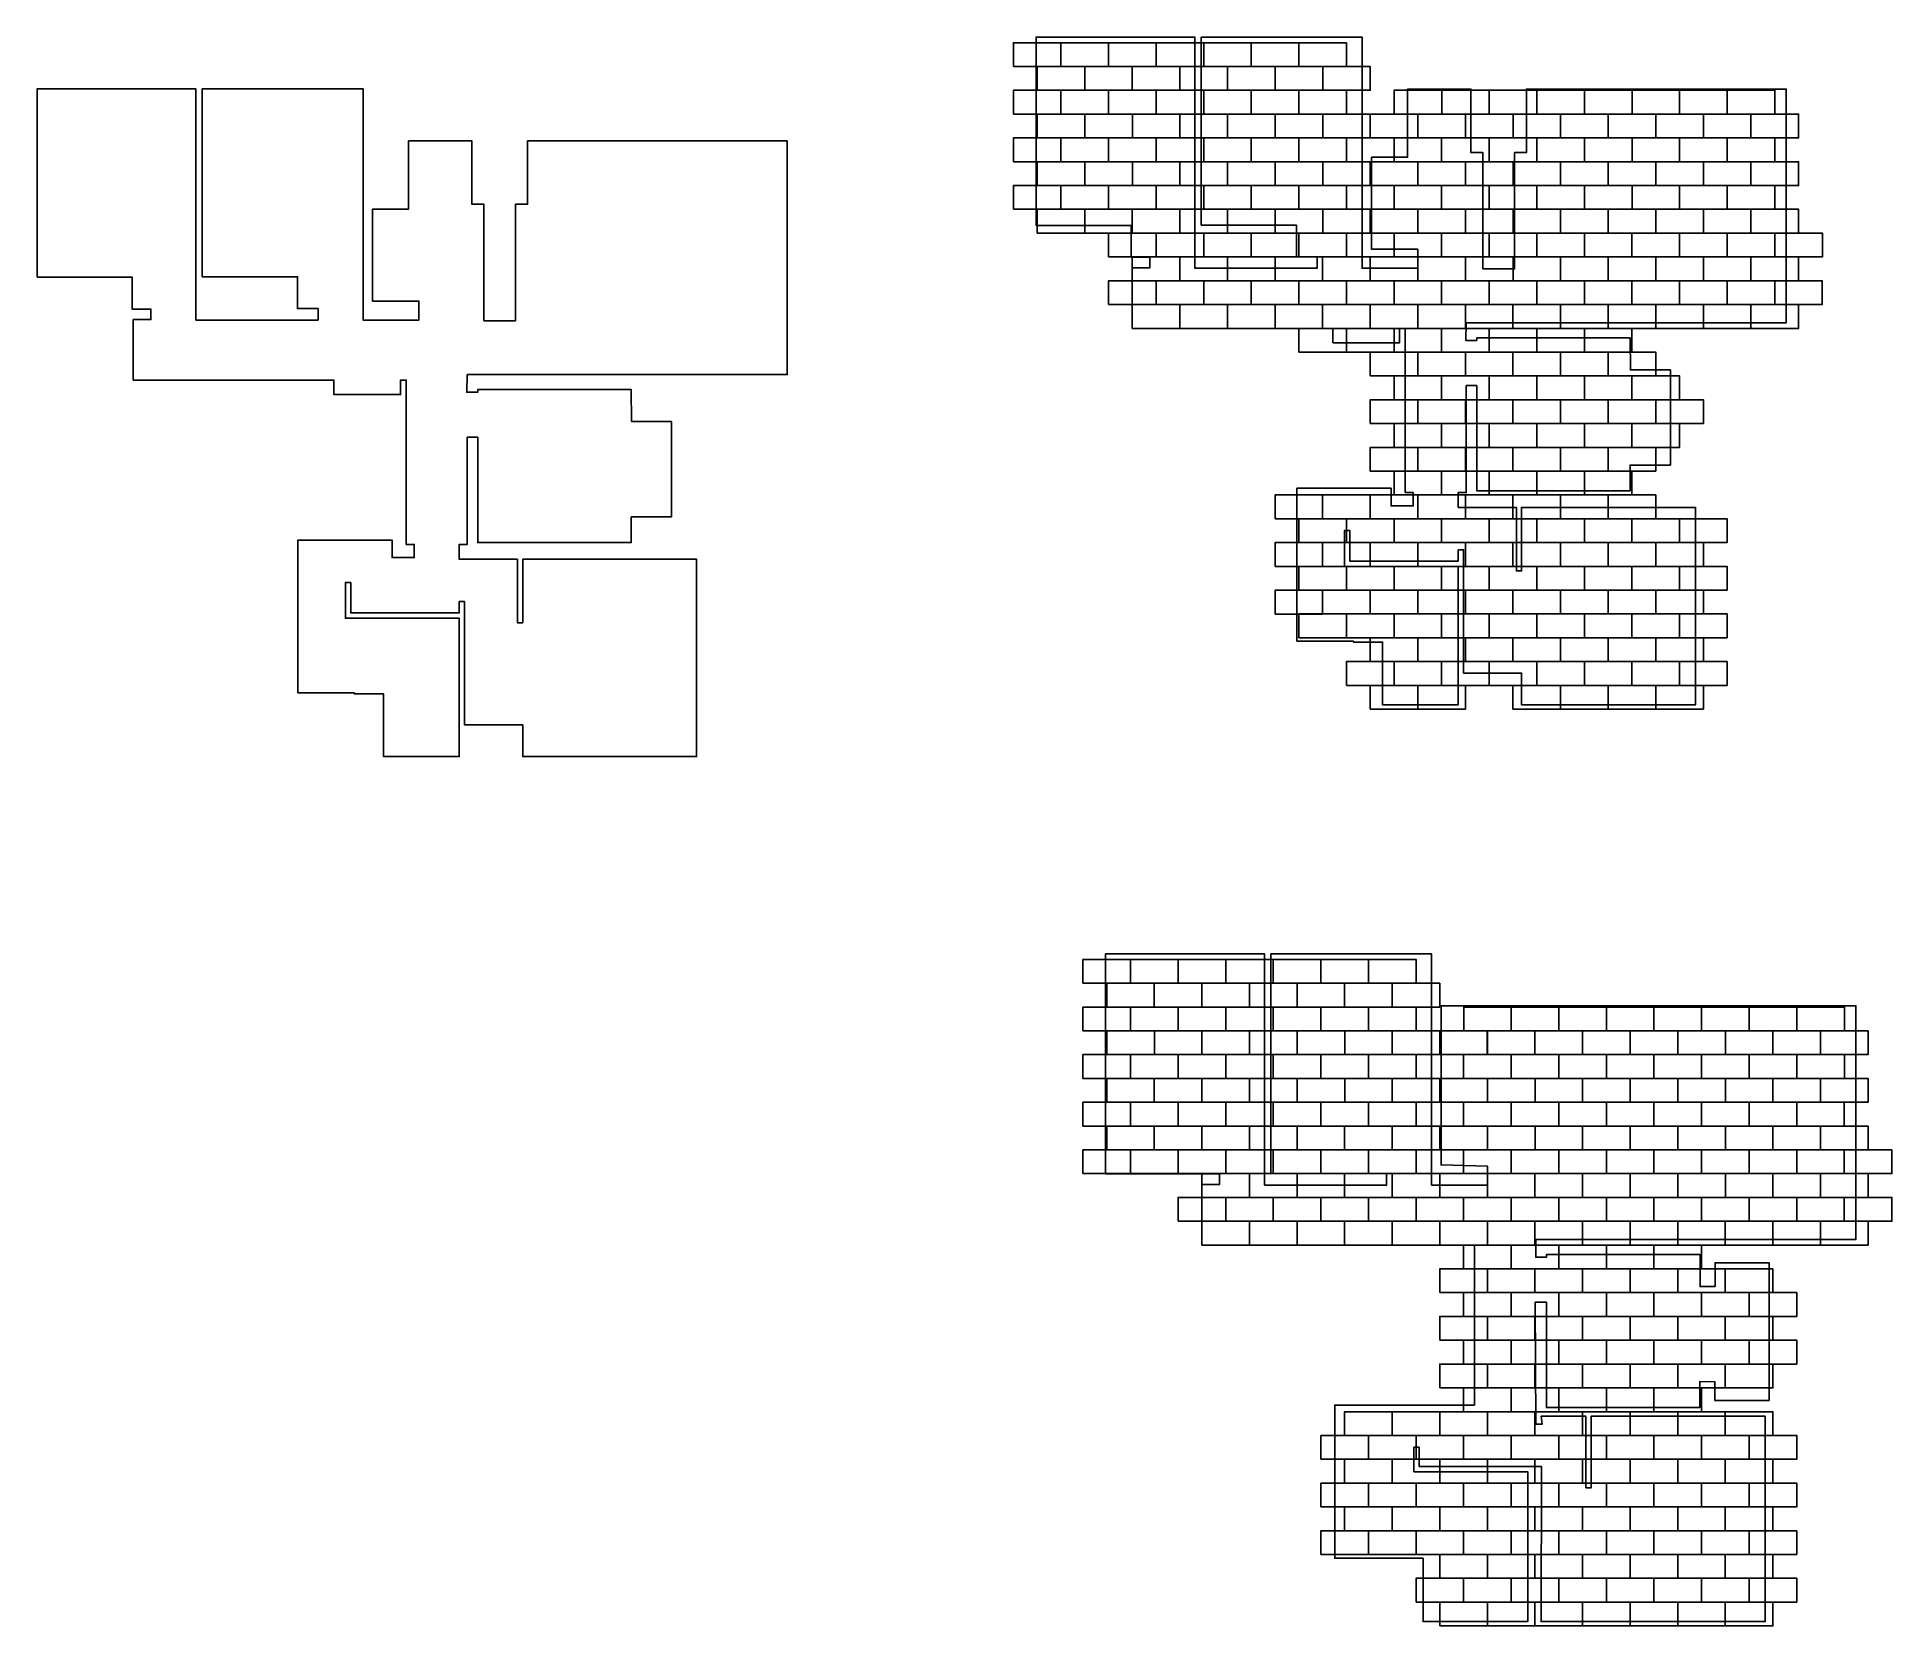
# Model space of a CAD drawing. Header units: millimetres. Extents: x 346859 to 753976, y -86090 to 5333.
# Drawn here: x 346859 to 381938, y -43270 to -13232 of the extents above; entities that cross this region are included whole.
import ezdxf

# ---------------------------------------------------------------- set-up
doc = ezdxf.new("R2010")
doc.units = ezdxf.units.MM
doc.header["$LTSCALE"] = 60
for name, color, linetype in [('03-WAL NEW', 3, 'Continuous'), ('06-FUR', 6, 'Continuous'), ('07-DIM WAL', 5, 'Continuous')]:
    doc.layers.add(name, color=color, linetype=linetype)

msp = doc.modelspace()

# ---------------------------------------------------------------- linework, layer by layer
at = {"layer": '03-WAL NEW'}
for points in [[(365752, -16794.4), (365752, -13232.4), (368757, -13232.4), (368757, -17394.4), (368757, -17603.4), (371067, -17603.4), (371067, -17385.4), (370677, -17385.4), (370677, -16785.4), (368877, -16785.4), (368877, -13232.4), (371917, -13232.4), (371917, -17603.4), (372972, -17603.4), (372972, -17244.4), (372097, -17244.4), (372097, -15504.4), (372777, -15504.4), (372777, -14214.4), (373977, -14214.4), (373977, -15414.1), (374202, -15414.1), (374202, -17614.4), (374802, -17614.4), (374802, -15414.1), (375027, -15414.1), (375027, -14214.4), (379941, -14214.4), (379941, -18632.4), (373887, -18632.4), (373877, -18967.4), (374087, -18967.4), (374087, -18918.4), (376988, -18918.4), (376994, -19523.4), (377749, -19523.4), (377749, -21323.4), (376988, -21323.4), (376988, -21810.4), (374087, -21810.4), (374087, -19819.4), (373887, -19819.4), (373887, -21844.4), (373736.5, -21844.4), (373736.5, -22125.4), (374836, -22125.4), (374836, -23325.4), (374936, -23325.4), (374936, -22125.4), (378226, -22125.4), (378226, -25855.4), (374936, -25855.4), (374936, -25255.4), (373836.5, -25255.4), (373836.5, -22925.4), (373736.5, -22925.4), (373736.5, -23139.4), (371684, -23139.4), (371684, -22562.4), (371584, -22562.4), (371584, -23239.4), (373736.5, -23239.4), (373736.5, -25855.4), (372305, -25855.4), (372305, -24671.4), (371755, -24671.4), (371755, -24651.4), (371459, -24651.4), (370684, -24651.4), (370684, -21762.4), (371714, -21762.4), (372466, -21762.4), (372466, -22094.4), (372886.5, -22094.4), (372886.5, -21844.4), (372735, -21844.4), (372735, -18738.4), (372626, -18738.4), (372626, -19012.4), (371366, -19012.4), (371366, -18738.4), (367572, -18738.4), (367572, -17594.4), (367904, -17594.4), (367904, -17394.4), (367552, -17394.4), (367552, -16794.4), (365752, -16794.4)], [(346858.6, -17773.7), (346858.6, -14211.7), (349863.6, -14211.7), (349863.6, -18373.7), (349863.6, -18582.7), (352173.6, -18582.7), (352173.6, -18364.7), (351783.6, -18364.7), (351783.6, -17764.7), (349983.6, -17764.7), (349983.6, -14211.7), (353023.6, -14211.7), (353023.6, -18582.7), (354078.6, -18582.7), (354078.6, -18223.7), (353203.6, -18223.7), (353203.6, -16483.7), (353883.6, -16483.7), (353883.6, -15193.7), (355083.6, -15193.7), (355083.6, -16393.4), (355308.6, -16393.4), (355308.6, -18593.7), (355908.6, -18593.7), (355908.6, -16393.4), (356133.6, -16393.4), (356133.6, -15193.7), (361047.6, -15193.7), (361047.6, -19611.7), (354993.6, -19611.7), (354983.6, -19946.7), (355193.6, -19946.7), (355193.6, -19897.7), (358094.6, -19897.7), (358100.6, -20502.7), (358855.6, -20502.7), (358855.6, -22302.7), (358094.6, -22302.7), (358094.6, -22789.7), (355193.6, -22789.7), (355193.6, -20798.7), (354993.6, -20798.7), (354993.6, -22823.7), (354843.1, -22823.7), (354843.1, -23104.7), (355942.6, -23104.7), (355942.6, -24304.7), (356042.6, -24304.7), (356042.6, -23104.7), (359332.6, -23104.7), (359332.6, -26834.7), (356042.6, -26834.7), (356042.6, -26234.7), (354943.1, -26234.7), (354943.1, -23904.7), (354843.1, -23904.7), (354843.1, -24118.7), (352790.6, -24118.7), (352790.6, -23541.7), (352690.6, -23541.7), (352690.6, -24218.7), (354843.1, -24218.7), (354843.1, -26834.7), (353411.6, -26834.7), (353411.6, -25650.7), (352861.6, -25650.7), (352861.6, -25630.7), (352565.6, -25630.7), (351790.6, -25630.7), (351790.6, -22741.7), (352820.6, -22741.7), (353572.6, -22741.7), (353572.6, -23073.7), (353993.1, -23073.7), (353993.1, -22823.7), (353841.6, -22823.7), (353841.6, -19717.7), (353732.6, -19717.7), (353732.6, -19991.7), (352472.6, -19991.7), (352472.6, -19717.7), (348678.6, -19717.7), (348678.6, -18573.7), (349010.6, -18573.7), (349010.6, -18373.7), (348658.6, -18373.7), (348658.6, -17773.7), (346858.6, -17773.7)]]:
    msp.add_lwpolyline(points, dxfattribs=at)
at = {"layer": '06-FUR'}
for points in [[(365322.9, -13788.4), (366222.9, -13788.4), (366222.9, -13338.4), (365322.9, -13338.4)], [(366222.9, -13788.4), (367122.9, -13788.4), (367122.9, -13338.4), (366222.9, -13338.4)], [(367122.9, -13788.4), (368022.9, -13788.4), (368022.9, -13338.4), (367122.9, -13338.4)], [(368022.9, -13788.4), (368922.9, -13788.4), (368922.9, -13338.4), (368022.9, -13338.4)], [(368922.9, -13788.4), (369822.9, -13788.4), (369822.9, -13338.4), (368922.9, -13338.4)], [(369822.9, -13788.4), (370722.9, -13788.4), (370722.9, -13338.4), (369822.9, -13338.4)], [(370722.9, -13788.4), (371622.9, -13788.4), (371622.9, -13338.4), (370722.9, -13338.4)], [(365772.6, -14238.4), (366672.6, -14238.4), (366672.6, -13788.4), (365772.6, -13788.4)], [(366672.6, -14238.4), (367572.6, -14238.4), (367572.6, -13788.4), (366672.6, -13788.4)], [(367572.6, -14238.4), (368472.6, -14238.4), (368472.6, -13788.4), (367572.6, -13788.4)], [(368472.6, -14238.4), (369372.6, -14238.4), (369372.6, -13788.4), (368472.6, -13788.4)], [(369372.6, -14238.4), (370272.6, -14238.4), (370272.6, -13788.4), (369372.6, -13788.4)], [(370272.6, -14238.4), (371172.6, -14238.4), (371172.6, -13788.4), (370272.6, -13788.4)], [(371172.6, -14238.4), (372072.6, -14238.4), (372072.6, -13788.4), (371172.6, -13788.4)], [(365323.4, -14688.4), (366223.4, -14688.4), (366223.4, -14238.4), (365323.4, -14238.4)], [(366223.2, -14688.4), (367123.2, -14688.4), (367123.2, -14238.4), (366223.2, -14238.4)], [(367123.2, -14688.4), (368023.2, -14688.4), (368023.2, -14238.4), (367123.2, -14238.4)], [(368023.2, -14688.4), (368923.2, -14688.4), (368923.2, -14238.4), (368023.2, -14238.4)], [(368923.2, -14688.4), (369823.2, -14688.4), (369823.2, -14238.4), (368923.2, -14238.4)], [(369823.2, -14688.4), (370723.2, -14688.4), (370723.2, -14238.4), (369823.2, -14238.4)], [(370723.2, -14688.4), (371623.2, -14688.4), (371623.2, -14238.4), (370723.2, -14238.4)], [(372523.7, -14688.4), (373423.7, -14688.4), (373423.7, -14238.4), (372523.7, -14238.4)], [(373423.7, -14688.4), (374323.7, -14688.4), (374323.7, -14238.4), (373423.7, -14238.4)], [(374323.2, -14688.4), (375223.2, -14688.4), (375223.2, -14238.4), (374323.2, -14238.4)], [(375223.2, -14688.4), (376123.2, -14688.4), (376123.2, -14238.4), (375223.2, -14238.4)], [(376123.2, -14688.4), (377023.2, -14688.4), (377023.2, -14238.4), (376123.2, -14238.4)], [(377023.2, -14688.4), (377923.2, -14688.4), (377923.2, -14238.4), (377023.2, -14238.4)], [(377923.2, -14688.4), (378823.2, -14688.4), (378823.2, -14238.4), (377923.2, -14238.4)], [(378823.2, -14688.4), (379723.2, -14688.4), (379723.2, -14238.4), (378823.2, -14238.4)], [(365773.2, -15138.4), (366673.2, -15138.4), (366673.2, -14688.4), (365773.2, -14688.4)], [(366673.2, -15138.4), (367573.2, -15138.4), (367573.2, -14688.4), (366673.2, -14688.4)], [(367573.2, -15138.4), (368473.2, -15138.4), (368473.2, -14688.4), (367573.2, -14688.4)], [(368473.2, -15138.4), (369373.2, -15138.4), (369373.2, -14688.4), (368473.2, -14688.4)], [(369373.2, -15138.4), (370273.2, -15138.4), (370273.2, -14688.4), (369373.2, -14688.4)], [(370273.2, -15138.4), (371173.2, -15138.4), (371173.2, -14688.4), (370273.2, -14688.4)], [(371173.2, -15138.4), (372073.2, -15138.4), (372073.2, -14688.4), (371173.2, -14688.4)], [(372072, -15138.4), (372972, -15138.4), (372972, -14688.4), (372072, -14688.4)], [(372970.9, -15138.4), (373870.9, -15138.4), (373870.9, -14688.4), (372970.9, -14688.4)], [(374773.2, -15138.4), (375673.2, -15138.4), (375673.2, -14688.4), (374773.2, -14688.4)], [(375673.2, -15138.4), (376573.2, -15138.4), (376573.2, -14688.4), (375673.2, -14688.4)], [(376573.2, -15138.4), (377473.2, -15138.4), (377473.2, -14688.4), (376573.2, -14688.4)], [(377473.2, -15138.4), (378373.2, -15138.4), (378373.2, -14688.4), (377473.2, -14688.4)], [(378373.2, -15138.4), (379273.2, -15138.4), (379273.2, -14688.4), (378373.2, -14688.4)], [(379273.2, -15138.4), (380173.2, -15138.4), (380173.2, -14688.4), (379273.2, -14688.4)], [(365323.2, -15588.4), (366223.2, -15588.4), (366223.2, -15138.4), (365323.2, -15138.4)], [(366223.2, -15588.4), (367123.2, -15588.4), (367123.2, -15138.4), (366223.2, -15138.4)], [(367123.2, -15588.4), (368023.2, -15588.4), (368023.2, -15138.4), (367123.2, -15138.4)], [(368023.2, -15588.4), (368923.2, -15588.4), (368923.2, -15138.4), (368023.2, -15138.4)], [(368923.2, -15588.4), (369823.2, -15588.4), (369823.2, -15138.4), (368923.2, -15138.4)], [(369823.2, -15588.4), (370723.2, -15588.4), (370723.2, -15138.4), (369823.2, -15138.4)], [(370723.2, -15588.4), (371623.2, -15588.4), (371623.2, -15138.4), (370723.2, -15138.4)], [(372522.6, -15588.4), (373422.6, -15588.4), (373422.6, -15138.4), (372522.6, -15138.4)], [(373422.6, -15588.4), (374322.6, -15588.4), (374322.6, -15138.4), (373422.6, -15138.4)], [(374323.2, -15588.4), (375223.2, -15588.4), (375223.2, -15138.4), (374323.2, -15138.4)], [(375223.2, -15588.4), (376123.2, -15588.4), (376123.2, -15138.4), (375223.2, -15138.4)], [(376123.2, -15588.4), (377023.2, -15588.4), (377023.2, -15138.4), (376123.2, -15138.4)], [(377023.2, -15588.4), (377923.2, -15588.4), (377923.2, -15138.4), (377023.2, -15138.4)], [(377923.2, -15588.4), (378823.2, -15588.4), (378823.2, -15138.4), (377923.2, -15138.4)], [(378823.2, -15588.4), (379723.2, -15588.4), (379723.2, -15138.4), (378823.2, -15138.4)], [(365772.9, -16038.4), (366672.9, -16038.4), (366672.9, -15588.4), (365772.9, -15588.4)], [(366672.9, -16038.4), (367572.9, -16038.4), (367572.9, -15588.4), (366672.9, -15588.4)], [(367572.9, -16038.4), (368472.9, -16038.4), (368472.9, -15588.4), (367572.9, -15588.4)], [(368472.9, -16038.4), (369372.9, -16038.4), (369372.9, -15588.4), (368472.9, -15588.4)], [(369372.9, -16038.4), (370272.9, -16038.4), (370272.9, -15588.4), (369372.9, -15588.4)], [(370272.9, -16038.4), (371172.9, -16038.4), (371172.9, -15588.4), (370272.9, -15588.4)], [(371172.9, -16038.4), (372072.9, -16038.4), (372072.9, -15588.4), (371172.9, -15588.4)], [(372072.6, -16038.4), (372972.6, -16038.4), (372972.6, -15588.4), (372072.6, -15588.4)], [(372972.6, -16038.4), (373872.6, -16038.4), (373872.6, -15588.4), (372972.6, -15588.4)], [(373872.6, -16038.4), (374772.6, -16038.4), (374772.6, -15588.4), (373872.6, -15588.4)], [(374772.9, -16038.4), (375672.9, -16038.4), (375672.9, -15588.4), (374772.9, -15588.4)], [(375672.9, -16038.4), (376572.9, -16038.4), (376572.9, -15588.4), (375672.9, -15588.4)], [(376572.9, -16038.4), (377472.9, -16038.4), (377472.9, -15588.4), (376572.9, -15588.4)], [(377472.9, -16038.4), (378372.9, -16038.4), (378372.9, -15588.4), (377472.9, -15588.4)], [(378372.9, -16038.4), (379272.9, -16038.4), (379272.9, -15588.4), (378372.9, -15588.4)], [(379272.9, -16038.4), (380172.9, -16038.4), (380172.9, -15588.4), (379272.9, -15588.4)], [(365322.9, -16488.4), (366222.9, -16488.4), (366222.9, -16038.4), (365322.9, -16038.4)], [(366222.9, -16488.4), (367122.9, -16488.4), (367122.9, -16038.4), (366222.9, -16038.4)], [(367122.9, -16488.4), (368022.9, -16488.4), (368022.9, -16038.4), (367122.9, -16038.4)], [(368022.9, -16488.4), (368922.9, -16488.4), (368922.9, -16038.4), (368022.9, -16038.4)], [(368922.9, -16488.4), (369822.9, -16488.4), (369822.9, -16038.4), (368922.9, -16038.4)], [(369822.9, -16488.4), (370722.9, -16488.4), (370722.9, -16038.4), (369822.9, -16038.4)], [(370722.9, -16488.4), (371622.9, -16488.4), (371622.9, -16038.4), (370722.9, -16038.4)], [(371622.6, -16488.4), (372522.6, -16488.4), (372522.6, -16038.4), (371622.6, -16038.4)], [(372522.6, -16488.4), (373422.6, -16488.4), (373422.6, -16038.4), (372522.6, -16038.4)], [(373422.6, -16488.4), (374322.6, -16488.4), (374322.6, -16038.4), (373422.6, -16038.4)], [(374322.9, -16488.4), (375222.9, -16488.4), (375222.9, -16038.4), (374322.9, -16038.4)], [(375222.9, -16488.4), (376122.9, -16488.4), (376122.9, -16038.4), (375222.9, -16038.4)], [(376122.9, -16488.4), (377022.9, -16488.4), (377022.9, -16038.4), (376122.9, -16038.4)], [(377022.9, -16488.4), (377922.9, -16488.4), (377922.9, -16038.4), (377022.9, -16038.4)], [(377922.9, -16488.4), (378822.9, -16488.4), (378822.9, -16038.4), (377922.9, -16038.4)], [(378822.9, -16488.4), (379722.9, -16488.4), (379722.9, -16038.4), (378822.9, -16038.4)], [(365772.6, -16938.4), (366672.6, -16938.4), (366672.6, -16488.4), (365772.6, -16488.4)], [(366672.6, -16938.4), (367572.6, -16938.4), (367572.6, -16488.4), (366672.6, -16488.4)], [(367572.6, -16938.4), (368472.6, -16938.4), (368472.6, -16488.4), (367572.6, -16488.4)], [(368472.6, -16938.4), (369372.6, -16938.4), (369372.6, -16488.4), (368472.6, -16488.4)], [(369372.6, -16938.4), (370272.6, -16938.4), (370272.6, -16488.4), (369372.6, -16488.4)], [(370272.6, -16938.4), (371172.6, -16938.4), (371172.6, -16488.4), (370272.6, -16488.4)], [(371172.6, -16938.4), (372072.6, -16938.4), (372072.6, -16488.4), (371172.6, -16488.4)], [(372072.6, -16938.4), (372972.6, -16938.4), (372972.6, -16488.4), (372072.6, -16488.4)], [(372972.6, -16938.4), (373872.6, -16938.4), (373872.6, -16488.4), (372972.6, -16488.4)], [(373872.6, -16938.4), (374772.6, -16938.4), (374772.6, -16488.4), (373872.6, -16488.4)], [(374772.6, -16938.4), (375672.6, -16938.4), (375672.6, -16488.4), (374772.6, -16488.4)], [(375672.6, -16938.4), (376572.6, -16938.4), (376572.6, -16488.4), (375672.6, -16488.4)], [(376572.6, -16938.4), (377472.6, -16938.4), (377472.6, -16488.4), (376572.6, -16488.4)], [(377472.6, -16938.4), (378372.6, -16938.4), (378372.6, -16488.4), (377472.6, -16488.4)], [(378372.6, -16938.4), (379272.6, -16938.4), (379272.6, -16488.4), (378372.6, -16488.4)], [(379272.6, -16938.4), (380172.6, -16938.4), (380172.6, -16488.4), (379272.6, -16488.4)], [(367122.6, -17388.4), (368022.6, -17388.4), (368022.6, -16938.4), (367122.6, -16938.4)], [(368022.6, -17388.4), (368922.6, -17388.4), (368922.6, -16938.4), (368022.6, -16938.4)], [(368922.6, -17388.4), (369822.6, -17388.4), (369822.6, -16938.4), (368922.6, -16938.4)], [(369822.6, -17388.4), (370722.6, -17388.4), (370722.6, -16938.4), (369822.6, -16938.4)], [(370722.6, -17388.4), (371622.6, -17388.4), (371622.6, -16938.4), (370722.6, -16938.4)], [(371622.6, -17388.4), (372522.6, -17388.4), (372522.6, -16938.4), (371622.6, -16938.4)], [(372522.6, -17388.4), (373422.6, -17388.4), (373422.6, -16938.4), (372522.6, -16938.4)], [(373422.6, -17388.4), (374322.6, -17388.4), (374322.6, -16938.4), (373422.6, -16938.4)], [(374322.6, -17388.4), (375222.6, -17388.4), (375222.6, -16938.4), (374322.6, -16938.4)], [(375222.6, -17388.4), (376122.6, -17388.4), (376122.6, -16938.4), (375222.6, -16938.4)], [(376122.6, -17388.4), (377022.6, -17388.4), (377022.6, -16938.4), (376122.6, -16938.4)], [(377022.6, -17388.4), (377922.6, -17388.4), (377922.6, -16938.4), (377022.6, -16938.4)], [(377922.6, -17388.4), (378822.6, -17388.4), (378822.6, -16938.4), (377922.6, -16938.4)], [(378822.6, -17388.4), (379722.6, -17388.4), (379722.6, -16938.4), (378822.6, -16938.4)], [(379722.6, -17388.4), (380622.6, -17388.4), (380622.6, -16938.4), (379722.6, -16938.4)], [(367572.3, -17838.4), (368472.3, -17838.4), (368472.3, -17388.4), (367572.3, -17388.4)], [(368472.3, -17838.4), (369372.3, -17838.4), (369372.3, -17388.4), (368472.3, -17388.4)], [(369372.3, -17838.4), (370272.3, -17838.4), (370272.3, -17388.4), (369372.3, -17388.4)], [(370272.3, -17838.4), (371172.3, -17838.4), (371172.3, -17388.4), (370272.3, -17388.4)], [(371172.3, -17838.4), (372072.3, -17838.4), (372072.3, -17388.4), (371172.3, -17388.4)], [(372072.3, -17838.4), (372972.3, -17838.4), (372972.3, -17388.4), (372072.3, -17388.4)], [(372972.3, -17838.4), (373872.3, -17838.4), (373872.3, -17388.4), (372972.3, -17388.4)], [(373872.3, -17838.4), (374772.3, -17838.4), (374772.3, -17388.4), (373872.3, -17388.4)], [(374772.3, -17838.4), (375672.3, -17838.4), (375672.3, -17388.4), (374772.3, -17388.4)], [(375672.3, -17838.4), (376572.3, -17838.4), (376572.3, -17388.4), (375672.3, -17388.4)], [(376572.3, -17838.4), (377472.3, -17838.4), (377472.3, -17388.4), (376572.3, -17388.4)], [(377472.3, -17838.4), (378372.3, -17838.4), (378372.3, -17388.4), (377472.3, -17388.4)], [(378372.3, -17838.4), (379272.3, -17838.4), (379272.3, -17388.4), (378372.3, -17388.4)], [(379272.3, -17838.4), (380172.3, -17838.4), (380172.3, -17388.4), (379272.3, -17388.4)], [(367122.3, -18288.4), (368022.3, -18288.4), (368022.3, -17838.4), (367122.3, -17838.4)], [(368022.3, -18288.4), (368922.3, -18288.4), (368922.3, -17838.4), (368022.3, -17838.4)], [(368922.3, -18288.4), (369822.3, -18288.4), (369822.3, -17838.4), (368922.3, -17838.4)], [(369822.3, -18288.4), (370722.3, -18288.4), (370722.3, -17838.4), (369822.3, -17838.4)], [(370722.3, -18288.4), (371622.3, -18288.4), (371622.3, -17838.4), (370722.3, -17838.4)], [(371622.3, -18288.4), (372522.3, -18288.4), (372522.3, -17838.4), (371622.3, -17838.4)], [(372522.3, -18288.4), (373422.3, -18288.4), (373422.3, -17838.4), (372522.3, -17838.4)], [(373422.3, -18288.4), (374322.3, -18288.4), (374322.3, -17838.4), (373422.3, -17838.4)], [(374322.3, -18288.4), (375222.3, -18288.4), (375222.3, -17838.4), (374322.3, -17838.4)], [(375222.3, -18288.4), (376122.3, -18288.4), (376122.3, -17838.4), (375222.3, -17838.4)], [(376122.3, -18288.4), (377022.3, -18288.4), (377022.3, -17838.4), (376122.3, -17838.4)], [(377022.3, -18288.4), (377922.3, -18288.4), (377922.3, -17838.4), (377022.3, -17838.4)], [(377922.3, -18288.4), (378822.3, -18288.4), (378822.3, -17838.4), (377922.3, -17838.4)], [(378822.3, -18288.4), (379722.3, -18288.4), (379722.3, -17838.4), (378822.3, -17838.4)], [(379722.3, -18288.4), (380622.3, -18288.4), (380622.3, -17838.4), (379722.3, -17838.4)], [(367572, -18738.4), (368472, -18738.4), (368472, -18288.4), (367572, -18288.4)], [(368472, -18738.4), (369372, -18738.4), (369372, -18288.4), (368472, -18288.4)], [(369372, -18738.4), (370272, -18738.4), (370272, -18288.4), (369372, -18288.4)], [(370272, -18738.4), (371172, -18738.4), (371172, -18288.4), (370272, -18288.4)], [(371172, -18738.4), (372072, -18738.4), (372072, -18288.4), (371172, -18288.4)], [(372072, -18738.4), (372972, -18738.4), (372972, -18288.4), (372072, -18288.4)], [(372972, -18738.4), (373872, -18738.4), (373872, -18288.4), (372972, -18288.4)], [(373872, -18738.4), (374772, -18738.4), (374772, -18288.4), (373872, -18288.4)], [(374772, -18738.4), (375672, -18738.4), (375672, -18288.4), (374772, -18288.4)], [(375672, -18738.4), (376572, -18738.4), (376572, -18288.4), (375672, -18288.4)], [(376572, -18738.4), (377472, -18738.4), (377472, -18288.4), (376572, -18288.4)], [(377472, -18738.4), (378372, -18738.4), (378372, -18288.4), (377472, -18288.4)], [(378372, -18738.4), (379272, -18738.4), (379272, -18288.4), (378372, -18288.4)], [(379272, -18738.4), (380172, -18738.4), (380172, -18288.4), (379272, -18288.4)], [(370722, -19188.4), (371622, -19188.4), (371622, -18738.4), (370722, -18738.4)], [(371622, -19188.4), (372522, -19188.4), (372522, -18738.4), (371622, -18738.4)], [(372522, -19188.4), (373422, -19188.4), (373422, -18738.4), (372522, -18738.4)], [(373422, -19188.4), (374322, -19188.4), (374322, -18738.4), (373422, -18738.4)], [(374322, -19188.4), (375222, -19188.4), (375222, -18738.4), (374322, -18738.4)], [(375222, -19188.4), (376122, -19188.4), (376122, -18738.4), (375222, -18738.4)], [(376122, -19188.4), (377022, -19188.4), (377022, -18738.4), (376122, -18738.4)], [(372072, -19638.4), (372972, -19638.4), (372972, -19188.4), (372072, -19188.4)], [(372972, -19638.4), (373872, -19638.4), (373872, -19188.4), (372972, -19188.4)], [(373872, -19638.4), (374772, -19638.4), (374772, -19188.4), (373872, -19188.4)], [(374772, -19638.4), (375672, -19638.4), (375672, -19188.4), (374772, -19188.4)], [(375672, -19638.4), (376572, -19638.4), (376572, -19188.4), (375672, -19188.4)], [(376572, -19638.4), (377472, -19638.4), (377472, -19188.4), (376572, -19188.4)], [(372522, -20088.4), (373422, -20088.4), (373422, -19638.4), (372522, -19638.4)], [(373422, -20088.4), (374322, -20088.4), (374322, -19638.4), (373422, -19638.4)], [(374322, -20088.4), (375222, -20088.4), (375222, -19638.4), (374322, -19638.4)], [(375222, -20088.4), (376122, -20088.4), (376122, -19638.4), (375222, -19638.4)], [(376122, -20088.4), (377022, -20088.4), (377022, -19638.4), (376122, -19638.4)], [(377022, -20088.4), (377922, -20088.4), (377922, -19638.4), (377022, -19638.4)], [(372072, -20538.4), (372972, -20538.4), (372972, -20088.4), (372072, -20088.4)], [(372972, -20538.4), (373872, -20538.4), (373872, -20088.4), (372972, -20088.4)], [(373872, -20538.4), (374772, -20538.4), (374772, -20088.4), (373872, -20088.4)], [(374772, -20538.4), (375672, -20538.4), (375672, -20088.4), (374772, -20088.4)], [(375672, -20538.4), (376572, -20538.4), (376572, -20088.4), (375672, -20088.4)], [(376572, -20538.4), (377472, -20538.4), (377472, -20088.4), (376572, -20088.4)], [(377472, -20538.4), (378372, -20538.4), (378372, -20088.4), (377472, -20088.4)], [(372522, -20988.4), (373422, -20988.4), (373422, -20538.4), (372522, -20538.4)], [(373422, -20988.4), (374322, -20988.4), (374322, -20538.4), (373422, -20538.4)], [(374322, -20988.4), (375222, -20988.4), (375222, -20538.4), (374322, -20538.4)], [(375222, -20988.4), (376122, -20988.4), (376122, -20538.4), (375222, -20538.4)], [(376122, -20988.4), (377022, -20988.4), (377022, -20538.4), (376122, -20538.4)], [(377022, -20988.4), (377922, -20988.4), (377922, -20538.4), (377022, -20538.4)], [(372072, -21438.4), (372972, -21438.4), (372972, -20988.4), (372072, -20988.4)], [(372972, -21438.4), (373872, -21438.4), (373872, -20988.4), (372972, -20988.4)], [(373872, -21438.4), (374772, -21438.4), (374772, -20988.4), (373872, -20988.4)], [(374772, -21438.4), (375672, -21438.4), (375672, -20988.4), (374772, -20988.4)], [(375672, -21438.4), (376572, -21438.4), (376572, -20988.4), (375672, -20988.4)], [(376572, -21438.4), (377472, -21438.4), (377472, -20988.4), (376572, -20988.4)], [(372522, -21888.4), (373422, -21888.4), (373422, -21438.4), (372522, -21438.4)], [(373422, -21888.4), (374322, -21888.4), (374322, -21438.4), (373422, -21438.4)], [(374322, -21888.4), (375222, -21888.4), (375222, -21438.4), (374322, -21438.4)], [(375222, -21888.4), (376122, -21888.4), (376122, -21438.4), (375222, -21438.4)], [(376122, -21888.4), (377022, -21888.4), (377022, -21438.4), (376122, -21438.4)], [(370272, -22338.4), (371172, -22338.4), (371172, -21888.4), (370272, -21888.4)], [(371172, -22338.4), (372072, -22338.4), (372072, -21888.4), (371172, -21888.4)], [(372072, -22338.4), (372972, -22338.4), (372972, -21888.4), (372072, -21888.4)], [(372972, -22338.4), (373872, -22338.4), (373872, -21888.4), (372972, -21888.4)], [(373872, -22338.4), (374772, -22338.4), (374772, -21888.4), (373872, -21888.4)], [(374772, -22338.4), (375672, -22338.4), (375672, -21888.4), (374772, -21888.4)], [(375672, -22338.4), (376572, -22338.4), (376572, -21888.4), (375672, -21888.4)], [(376572, -22338.4), (377472, -22338.4), (377472, -21888.4), (376572, -21888.4)], [(370722, -22788.4), (371622, -22788.4), (371622, -22338.4), (370722, -22338.4)], [(371622, -22788.4), (372522, -22788.4), (372522, -22338.4), (371622, -22338.4)], [(372522, -22788.4), (373422, -22788.4), (373422, -22338.4), (372522, -22338.4)], [(373422, -22788.4), (374322, -22788.4), (374322, -22338.4), (373422, -22338.4)], [(374322, -22788.4), (375222, -22788.4), (375222, -22338.4), (374322, -22338.4)], [(375222, -22788.4), (376122, -22788.4), (376122, -22338.4), (375222, -22338.4)], [(376122, -22788.4), (377022, -22788.4), (377022, -22338.4), (376122, -22338.4)], [(377022, -22788.4), (377922, -22788.4), (377922, -22338.4), (377022, -22338.4)], [(377922, -22788.4), (378822, -22788.4), (378822, -22338.4), (377922, -22338.4)], [(370272, -23238.4), (371172, -23238.4), (371172, -22788.4), (370272, -22788.4)], [(371172, -23238.4), (372072, -23238.4), (372072, -22788.4), (371172, -22788.4)], [(372072, -23238.4), (372972, -23238.4), (372972, -22788.4), (372072, -22788.4)], [(372972, -23238.4), (373872, -23238.4), (373872, -22788.4), (372972, -22788.4)], [(373872, -23238.4), (374772, -23238.4), (374772, -22788.4), (373872, -22788.4)], [(374772, -23238.4), (375672, -23238.4), (375672, -22788.4), (374772, -22788.4)], [(375672, -23238.4), (376572, -23238.4), (376572, -22788.4), (375672, -22788.4)], [(376572, -23238.4), (377472, -23238.4), (377472, -22788.4), (376572, -22788.4)], [(377472, -23238.4), (378372, -23238.4), (378372, -22788.4), (377472, -22788.4)], [(370722, -23689.4), (371622, -23689.4), (371622, -23239.4), (370722, -23239.4)], [(371622, -23689.4), (372522, -23689.4), (372522, -23239.4), (371622, -23239.4)], [(372522, -23688.4), (373422, -23688.4), (373422, -23238.4), (372522, -23238.4)], [(373422, -23688.4), (374322, -23688.4), (374322, -23238.4), (373422, -23238.4)], [(374322, -23688.4), (375222, -23688.4), (375222, -23238.4), (374322, -23238.4)], [(375222, -23688.4), (376122, -23688.4), (376122, -23238.4), (375222, -23238.4)], [(376122, -23688.4), (377022, -23688.4), (377022, -23238.4), (376122, -23238.4)], [(377022, -23688.4), (377922, -23688.4), (377922, -23238.4), (377022, -23238.4)], [(377922, -23688.4), (378822, -23688.4), (378822, -23238.4), (377922, -23238.4)], [(370272, -24139.4), (371172, -24139.4), (371172, -23689.4), (370272, -23689.4)], [(371172, -24138.4), (372072, -24138.4), (372072, -23688.4), (371172, -23688.4)], [(372072, -24138.4), (372972, -24138.4), (372972, -23688.4), (372072, -23688.4)], [(372972, -24138.4), (373872, -24138.4), (373872, -23688.4), (372972, -23688.4)], [(373872, -24138.4), (374772, -24138.4), (374772, -23688.4), (373872, -23688.4)], [(374772, -24138.4), (375672, -24138.4), (375672, -23688.4), (374772, -23688.4)], [(375672, -24138.4), (376572, -24138.4), (376572, -23688.4), (375672, -23688.4)], [(376572, -24138.4), (377472, -24138.4), (377472, -23688.4), (376572, -23688.4)], [(377472, -24138.4), (378372, -24138.4), (378372, -23688.4), (377472, -23688.4)], [(370722, -24588.4), (371622, -24588.4), (371622, -24138.4), (370722, -24138.4)], [(371622, -24588.4), (372522, -24588.4), (372522, -24138.4), (371622, -24138.4)], [(372522, -24588.4), (373422, -24588.4), (373422, -24138.4), (372522, -24138.4)], [(373422, -24588.4), (374322, -24588.4), (374322, -24138.4), (373422, -24138.4)], [(374322, -24588.4), (375222, -24588.4), (375222, -24138.4), (374322, -24138.4)], [(375222, -24588.4), (376122, -24588.4), (376122, -24138.4), (375222, -24138.4)], [(376122, -24588.4), (377022, -24588.4), (377022, -24138.4), (376122, -24138.4)], [(377022, -24588.4), (377922, -24588.4), (377922, -24138.4), (377022, -24138.4)], [(377922, -24588.4), (378822, -24588.4), (378822, -24138.4), (377922, -24138.4)], [(372072, -25038.4), (372972, -25038.4), (372972, -24588.4), (372072, -24588.4)], [(372972, -25038.4), (373872, -25038.4), (373872, -24588.4), (372972, -24588.4)], [(373872, -25038.4), (374772, -25038.4), (374772, -24588.4), (373872, -24588.4)], [(374772, -25038.4), (375672, -25038.4), (375672, -24588.4), (374772, -24588.4)], [(375672, -25038.4), (376572, -25038.4), (376572, -24588.4), (375672, -24588.4)], [(376572, -25038.4), (377472, -25038.4), (377472, -24588.4), (376572, -24588.4)], [(377472, -25038.4), (378372, -25038.4), (378372, -24588.4), (377472, -24588.4)], [(371622, -25488.4), (372522, -25488.4), (372522, -25038.4), (371622, -25038.4)], [(372522, -25488.4), (373422, -25488.4), (373422, -25038.4), (372522, -25038.4)], [(373422, -25488.4), (374322, -25488.4), (374322, -25038.4), (373422, -25038.4)], [(374322, -25488.4), (375222, -25488.4), (375222, -25038.4), (374322, -25038.4)], [(375222, -25488.4), (376122, -25488.4), (376122, -25038.4), (375222, -25038.4)], [(376122, -25488.4), (377022, -25488.4), (377022, -25038.4), (376122, -25038.4)], [(377022, -25488.4), (377922, -25488.4), (377922, -25038.4), (377022, -25038.4)], [(377922, -25488.4), (378822, -25488.4), (378822, -25038.4), (377922, -25038.4)], [(372072, -25938.4), (372972, -25938.4), (372972, -25488.4), (372072, -25488.4)], [(372972, -25938.4), (373872, -25938.4), (373872, -25488.4), (372972, -25488.4)], [(374772, -25938.4), (375672, -25938.4), (375672, -25488.4), (374772, -25488.4)], [(375672, -25938.4), (376572, -25938.4), (376572, -25488.4), (375672, -25488.4)], [(376572, -25938.4), (377472, -25938.4), (377472, -25488.4), (376572, -25488.4)], [(377472, -25938.4), (378372, -25938.4), (378372, -25488.4), (377472, -25488.4)], [(366638.6, -31120.2), (367538.6, -31120.2), (367538.6, -30670.2), (366638.6, -30670.2)], [(367538.6, -31120.2), (368438.6, -31120.2), (368438.6, -30670.2), (367538.6, -30670.2)], [(368438.6, -31120.2), (369338.6, -31120.2), (369338.6, -30670.2), (368438.6, -30670.2)], [(369338.6, -31120.2), (370238.6, -31120.2), (370238.6, -30670.2), (369338.6, -30670.2)], [(370238.6, -31120.2), (371138.6, -31120.2), (371138.6, -30670.2), (370238.6, -30670.2)], [(371138.6, -31120.2), (372038.6, -31120.2), (372038.6, -30670.2), (371138.6, -30670.2)], [(372038.6, -31120.2), (372938.6, -31120.2), (372938.6, -30670.2), (372038.6, -30670.2)], [(367088.3, -31570.2), (367988.3, -31570.2), (367988.3, -31120.2), (367088.3, -31120.2)], [(367988.3, -31570.2), (368888.3, -31570.2), (368888.3, -31120.2), (367988.3, -31120.2)], [(368888.3, -31570.2), (369788.3, -31570.2), (369788.3, -31120.2), (368888.3, -31120.2)], [(369788.3, -31570.2), (370688.3, -31570.2), (370688.3, -31120.2), (369788.3, -31120.2)], [(370688.3, -31570.2), (371588.3, -31570.2), (371588.3, -31120.2), (370688.3, -31120.2)], [(371588.3, -31570.2), (372488.3, -31570.2), (372488.3, -31120.2), (371588.3, -31120.2)], [(372488.3, -31570.2), (373388.3, -31570.2), (373388.3, -31120.2), (372488.3, -31120.2)], [(366639.2, -32020.2), (367539.2, -32020.2), (367539.2, -31570.2), (366639.2, -31570.2)], [(367538.9, -32020.2), (368438.9, -32020.2), (368438.9, -31570.2), (367538.9, -31570.2)], [(368438.9, -32020.2), (369338.9, -32020.2), (369338.9, -31570.2), (368438.9, -31570.2)], [(369338.9, -32020.2), (370238.9, -32020.2), (370238.9, -31570.2), (369338.9, -31570.2)], [(370238.9, -32020.2), (371138.9, -32020.2), (371138.9, -31570.2), (370238.9, -31570.2)], [(371138.9, -32020.2), (372038.9, -32020.2), (372038.9, -31570.2), (371138.9, -31570.2)], [(372038.9, -32020.2), (372938.9, -32020.2), (372938.9, -31570.2), (372038.9, -31570.2)], [(373839.5, -32020.2), (374739.5, -32020.2), (374739.5, -31570.2), (373839.5, -31570.2)], [(374739.5, -32020.2), (375639.5, -32020.2), (375639.5, -31570.2), (374739.5, -31570.2)], [(375638.9, -32020.2), (376538.9, -32020.2), (376538.9, -31570.2), (375638.9, -31570.2)], [(376538.9, -32020.2), (377438.9, -32020.2), (377438.9, -31570.2), (376538.9, -31570.2)], [(377438.9, -32020.2), (378338.9, -32020.2), (378338.9, -31570.2), (377438.9, -31570.2)], [(378338.9, -32020.2), (379238.9, -32020.2), (379238.9, -31570.2), (378338.9, -31570.2)], [(379238.9, -32020.2), (380138.9, -32020.2), (380138.9, -31570.2), (379238.9, -31570.2)], [(380138.9, -32020.2), (381038.9, -32020.2), (381038.9, -31570.2), (380138.9, -31570.2)], [(367088.9, -32470.2), (367988.9, -32470.2), (367988.9, -32020.2), (367088.9, -32020.2)], [(367988.9, -32470.2), (368888.9, -32470.2), (368888.9, -32020.2), (367988.9, -32020.2)], [(368888.9, -32470.2), (369788.9, -32470.2), (369788.9, -32020.2), (368888.9, -32020.2)], [(369788.9, -32470.2), (370688.9, -32470.2), (370688.9, -32020.2), (369788.9, -32020.2)], [(370688.9, -32470.2), (371588.9, -32470.2), (371588.9, -32020.2), (370688.9, -32020.2)], [(371588.9, -32470.2), (372488.9, -32470.2), (372488.9, -32020.2), (371588.9, -32020.2)], [(372488.9, -32470.2), (373388.9, -32470.2), (373388.9, -32020.2), (372488.9, -32020.2)], [(373387.8, -32470.2), (374287.8, -32470.2), (374287.8, -32020.2), (373387.8, -32020.2)], [(374286.6, -32470.2), (375186.6, -32470.2), (375186.6, -32020.2), (374286.6, -32020.2)], [(376088.9, -32470.2), (376988.9, -32470.2), (376988.9, -32020.2), (376088.9, -32020.2)], [(376988.9, -32470.2), (377888.9, -32470.2), (377888.9, -32020.2), (376988.9, -32020.2)], [(377888.9, -32470.2), (378788.9, -32470.2), (378788.9, -32020.2), (377888.9, -32020.2)], [(378788.9, -32470.2), (379688.9, -32470.2), (379688.9, -32020.2), (378788.9, -32020.2)], [(379688.9, -32470.2), (380588.9, -32470.2), (380588.9, -32020.2), (379688.9, -32020.2)], [(380588.9, -32470.2), (381488.9, -32470.2), (381488.9, -32020.2), (380588.9, -32020.2)], [(366638.9, -32920.2), (367538.9, -32920.2), (367538.9, -32470.2), (366638.9, -32470.2)], [(367538.9, -32920.2), (368438.9, -32920.2), (368438.9, -32470.2), (367538.9, -32470.2)], [(368438.9, -32920.2), (369338.9, -32920.2), (369338.9, -32470.2), (368438.9, -32470.2)], [(369338.9, -32920.2), (370238.9, -32920.2), (370238.9, -32470.2), (369338.9, -32470.2)], [(370238.9, -32920.2), (371138.9, -32920.2), (371138.9, -32470.2), (370238.9, -32470.2)], [(371138.9, -32920.2), (372038.9, -32920.2), (372038.9, -32470.2), (371138.9, -32470.2)], [(372038.9, -32920.2), (372938.9, -32920.2), (372938.9, -32470.2), (372038.9, -32470.2)], [(373838.3, -32920.2), (374738.3, -32920.2), (374738.3, -32470.2), (373838.3, -32470.2)], [(374738.3, -32920.2), (375638.3, -32920.2), (375638.3, -32470.2), (374738.3, -32470.2)], [(375638.9, -32920.2), (376538.9, -32920.2), (376538.9, -32470.2), (375638.9, -32470.2)], [(376538.9, -32920.2), (377438.9, -32920.2), (377438.9, -32470.2), (376538.9, -32470.2)], [(377438.9, -32920.2), (378338.9, -32920.2), (378338.9, -32470.2), (377438.9, -32470.2)], [(378338.9, -32920.2), (379238.9, -32920.2), (379238.9, -32470.2), (378338.9, -32470.2)], [(379238.9, -32920.2), (380138.9, -32920.2), (380138.9, -32470.2), (379238.9, -32470.2)], [(380138.9, -32920.2), (381038.9, -32920.2), (381038.9, -32470.2), (380138.9, -32470.2)], [(367088.6, -33370.2), (367988.6, -33370.2), (367988.6, -32920.2), (367088.6, -32920.2)], [(367988.6, -33370.2), (368888.6, -33370.2), (368888.6, -32920.2), (367988.6, -32920.2)], [(368888.6, -33370.2), (369788.6, -33370.2), (369788.6, -32920.2), (368888.6, -32920.2)], [(369788.6, -33370.2), (370688.6, -33370.2), (370688.6, -32920.2), (369788.6, -32920.2)], [(370688.6, -33370.2), (371588.6, -33370.2), (371588.6, -32920.2), (370688.6, -32920.2)], [(371588.6, -33370.2), (372488.6, -33370.2), (372488.6, -32920.2), (371588.6, -32920.2)], [(372488.6, -33370.2), (373388.6, -33370.2), (373388.6, -32920.2), (372488.6, -32920.2)], [(373388.3, -33370.2), (374288.3, -33370.2), (374288.3, -32920.2), (373388.3, -32920.2)], [(374288.3, -33370.2), (375188.3, -33370.2), (375188.3, -32920.2), (374288.3, -32920.2)], [(375188.3, -33370.2), (376088.3, -33370.2), (376088.3, -32920.2), (375188.3, -32920.2)], [(376088.6, -33370.2), (376988.6, -33370.2), (376988.6, -32920.2), (376088.6, -32920.2)], [(376988.6, -33370.2), (377888.6, -33370.2), (377888.6, -32920.2), (376988.6, -32920.2)], [(377888.6, -33370.2), (378788.6, -33370.2), (378788.6, -32920.2), (377888.6, -32920.2)], [(378788.6, -33370.2), (379688.6, -33370.2), (379688.6, -32920.2), (378788.6, -32920.2)], [(379688.6, -33370.2), (380588.6, -33370.2), (380588.6, -32920.2), (379688.6, -32920.2)], [(380588.6, -33370.2), (381488.6, -33370.2), (381488.6, -32920.2), (380588.6, -32920.2)], [(366638.6, -33820.2), (367538.6, -33820.2), (367538.6, -33370.2), (366638.6, -33370.2)], [(367538.6, -33820.2), (368438.6, -33820.2), (368438.6, -33370.2), (367538.6, -33370.2)], [(368438.6, -33820.2), (369338.6, -33820.2), (369338.6, -33370.2), (368438.6, -33370.2)], [(369338.6, -33820.2), (370238.6, -33820.2), (370238.6, -33370.2), (369338.6, -33370.2)], [(370238.6, -33820.2), (371138.6, -33820.2), (371138.6, -33370.2), (370238.6, -33370.2)], [(371138.6, -33820.2), (372038.6, -33820.2), (372038.6, -33370.2), (371138.6, -33370.2)], [(372038.6, -33820.2), (372938.6, -33820.2), (372938.6, -33370.2), (372038.6, -33370.2)], [(372938.3, -33820.2), (373838.3, -33820.2), (373838.3, -33370.2), (372938.3, -33370.2)], [(373838.3, -33820.2), (374738.3, -33820.2), (374738.3, -33370.2), (373838.3, -33370.2)], [(374738.3, -33820.2), (375638.3, -33820.2), (375638.3, -33370.2), (374738.3, -33370.2)], [(375638.6, -33820.2), (376538.6, -33820.2), (376538.6, -33370.2), (375638.6, -33370.2)], [(376538.6, -33820.2), (377438.6, -33820.2), (377438.6, -33370.2), (376538.6, -33370.2)], [(377438.6, -33820.2), (378338.6, -33820.2), (378338.6, -33370.2), (377438.6, -33370.2)], [(378338.6, -33820.2), (379238.6, -33820.2), (379238.6, -33370.2), (378338.6, -33370.2)], [(379238.6, -33820.2), (380138.6, -33820.2), (380138.6, -33370.2), (379238.6, -33370.2)], [(380138.6, -33820.2), (381038.6, -33820.2), (381038.6, -33370.2), (380138.6, -33370.2)], [(367088.3, -34270.2), (367988.3, -34270.2), (367988.3, -33820.2), (367088.3, -33820.2)], [(367988.3, -34270.2), (368888.3, -34270.2), (368888.3, -33820.2), (367988.3, -33820.2)], [(368888.3, -34270.2), (369788.3, -34270.2), (369788.3, -33820.2), (368888.3, -33820.2)], [(369788.3, -34270.2), (370688.3, -34270.2), (370688.3, -33820.2), (369788.3, -33820.2)], [(370688.3, -34270.2), (371588.3, -34270.2), (371588.3, -33820.2), (370688.3, -33820.2)], [(371588.3, -34270.2), (372488.3, -34270.2), (372488.3, -33820.2), (371588.3, -33820.2)], [(372488.3, -34270.2), (373388.3, -34270.2), (373388.3, -33820.2), (372488.3, -33820.2)], [(373388.3, -34270.2), (374288.3, -34270.2), (374288.3, -33820.2), (373388.3, -33820.2)], [(374288.3, -34270.2), (375188.3, -34270.2), (375188.3, -33820.2), (374288.3, -33820.2)], [(375188.3, -34270.2), (376088.3, -34270.2), (376088.3, -33820.2), (375188.3, -33820.2)], [(376088.3, -34270.2), (376988.3, -34270.2), (376988.3, -33820.2), (376088.3, -33820.2)], [(376988.3, -34270.2), (377888.3, -34270.2), (377888.3, -33820.2), (376988.3, -33820.2)], [(377888.3, -34270.2), (378788.3, -34270.2), (378788.3, -33820.2), (377888.3, -33820.2)], [(378788.3, -34270.2), (379688.3, -34270.2), (379688.3, -33820.2), (378788.3, -33820.2)], [(379688.3, -34270.2), (380588.3, -34270.2), (380588.3, -33820.2), (379688.3, -33820.2)], [(380588.3, -34270.2), (381488.3, -34270.2), (381488.3, -33820.2), (380588.3, -33820.2)], [(366638.3, -34720.2), (367538.3, -34720.2), (367538.3, -34270.2), (366638.3, -34270.2)], [(367538.3, -34720.2), (368438.3, -34720.2), (368438.3, -34270.2), (367538.3, -34270.2)], [(368438.3, -34720.2), (369338.3, -34720.2), (369338.3, -34270.2), (368438.3, -34270.2)], [(369338.3, -34720.2), (370238.3, -34720.2), (370238.3, -34270.2), (369338.3, -34270.2)], [(370238.3, -34720.2), (371138.3, -34720.2), (371138.3, -34270.2), (370238.3, -34270.2)], [(371138.3, -34720.2), (372038.3, -34720.2), (372038.3, -34270.2), (371138.3, -34270.2)], [(372038.3, -34720.2), (372938.3, -34720.2), (372938.3, -34270.2), (372038.3, -34270.2)], [(372938.3, -34720.2), (373838.3, -34720.2), (373838.3, -34270.2), (372938.3, -34270.2)], [(373838.3, -34720.2), (374738.3, -34720.2), (374738.3, -34270.2), (373838.3, -34270.2)], [(374738.3, -34720.2), (375638.3, -34720.2), (375638.3, -34270.2), (374738.3, -34270.2)], [(375638.3, -34720.2), (376538.3, -34720.2), (376538.3, -34270.2), (375638.3, -34270.2)], [(376538.3, -34720.2), (377438.3, -34720.2), (377438.3, -34270.2), (376538.3, -34270.2)], [(377438.3, -34720.2), (378338.3, -34720.2), (378338.3, -34270.2), (377438.3, -34270.2)], [(378338.3, -34720.2), (379238.3, -34720.2), (379238.3, -34270.2), (378338.3, -34270.2)], [(379238.3, -34720.2), (380138.3, -34720.2), (380138.3, -34270.2), (379238.3, -34270.2)], [(380138.3, -34720.2), (381038.3, -34720.2), (381038.3, -34270.2), (380138.3, -34270.2)], [(381038.3, -34720.2), (381938.3, -34720.2), (381938.3, -34270.2), (381038.3, -34270.2)], [(368888.1, -35170.2), (369788.1, -35170.2), (369788.1, -34720.2), (368888.1, -34720.2)], [(369788.1, -35170.2), (370688.1, -35170.2), (370688.1, -34720.2), (369788.1, -34720.2)], [(370688.1, -35170.2), (371588.1, -35170.2), (371588.1, -34720.2), (370688.1, -34720.2)], [(371588.1, -35170.2), (372488.1, -35170.2), (372488.1, -34720.2), (371588.1, -34720.2)], [(372488.1, -35170.2), (373388.1, -35170.2), (373388.1, -34720.2), (372488.1, -34720.2)], [(373388.1, -35170.2), (374288.1, -35170.2), (374288.1, -34720.2), (373388.1, -34720.2)], [(374288.1, -35170.2), (375188.1, -35170.2), (375188.1, -34720.2), (374288.1, -34720.2)], [(375188.1, -35170.2), (376088.1, -35170.2), (376088.1, -34720.2), (375188.1, -34720.2)], [(376088.1, -35170.2), (376988.1, -35170.2), (376988.1, -34720.2), (376088.1, -34720.2)], [(376988.1, -35170.2), (377888.1, -35170.2), (377888.1, -34720.2), (376988.1, -34720.2)], [(377888.1, -35170.2), (378788.1, -35170.2), (378788.1, -34720.2), (377888.1, -34720.2)], [(378788.1, -35170.2), (379688.1, -35170.2), (379688.1, -34720.2), (378788.1, -34720.2)], [(379688.1, -35170.2), (380588.1, -35170.2), (380588.1, -34720.2), (379688.1, -34720.2)], [(380588.1, -35170.2), (381488.1, -35170.2), (381488.1, -34720.2), (380588.1, -34720.2)], [(368438.1, -35620.2), (369338.1, -35620.2), (369338.1, -35170.2), (368438.1, -35170.2)], [(369338.1, -35620.2), (370238.1, -35620.2), (370238.1, -35170.2), (369338.1, -35170.2)], [(370238.1, -35620.2), (371138.1, -35620.2), (371138.1, -35170.2), (370238.1, -35170.2)], [(371138.1, -35620.2), (372038.1, -35620.2), (372038.1, -35170.2), (371138.1, -35170.2)], [(372038.1, -35620.2), (372938.1, -35620.2), (372938.1, -35170.2), (372038.1, -35170.2)], [(372938.1, -35620.2), (373838.1, -35620.2), (373838.1, -35170.2), (372938.1, -35170.2)], [(373838.1, -35620.2), (374738.1, -35620.2), (374738.1, -35170.2), (373838.1, -35170.2)], [(374738.1, -35620.2), (375638.1, -35620.2), (375638.1, -35170.2), (374738.1, -35170.2)], [(375638.1, -35620.2), (376538.1, -35620.2), (376538.1, -35170.2), (375638.1, -35170.2)], [(376538.1, -35620.2), (377438.1, -35620.2), (377438.1, -35170.2), (376538.1, -35170.2)], [(377438.1, -35620.2), (378338.1, -35620.2), (378338.1, -35170.2), (377438.1, -35170.2)], [(378338.1, -35620.2), (379238.1, -35620.2), (379238.1, -35170.2), (378338.1, -35170.2)], [(379238.1, -35620.2), (380138.1, -35620.2), (380138.1, -35170.2), (379238.1, -35170.2)], [(380138.1, -35620.2), (381038.1, -35620.2), (381038.1, -35170.2), (380138.1, -35170.2)], [(381038.1, -35620.2), (381938.1, -35620.2), (381938.1, -35170.2), (381038.1, -35170.2)], [(368887.8, -36070.2), (369787.8, -36070.2), (369787.8, -35620.2), (368887.8, -35620.2)], [(369787.8, -36070.2), (370687.8, -36070.2), (370687.8, -35620.2), (369787.8, -35620.2)], [(370687.8, -36070.2), (371587.8, -36070.2), (371587.8, -35620.2), (370687.8, -35620.2)], [(371587.8, -36070.2), (372487.8, -36070.2), (372487.8, -35620.2), (371587.8, -35620.2)], [(372487.8, -36070.2), (373387.8, -36070.2), (373387.8, -35620.2), (372487.8, -35620.2)], [(373387.8, -36070.2), (374287.8, -36070.2), (374287.8, -35620.2), (373387.8, -35620.2)], [(374287.8, -36070.2), (375187.8, -36070.2), (375187.8, -35620.2), (374287.8, -35620.2)], [(375187.8, -36070.2), (376087.8, -36070.2), (376087.8, -35620.2), (375187.8, -35620.2)], [(376087.8, -36070.2), (376987.8, -36070.2), (376987.8, -35620.2), (376087.8, -35620.2)], [(376987.8, -36070.2), (377887.8, -36070.2), (377887.8, -35620.2), (376987.8, -35620.2)], [(377887.8, -36070.2), (378787.8, -36070.2), (378787.8, -35620.2), (377887.8, -35620.2)], [(378787.8, -36070.2), (379687.8, -36070.2), (379687.8, -35620.2), (378787.8, -35620.2)], [(379687.8, -36070.2), (380587.8, -36070.2), (380587.8, -35620.2), (379687.8, -35620.2)], [(380587.8, -36070.2), (381487.8, -36070.2), (381487.8, -35620.2), (380587.8, -35620.2)], [(373837.8, -36520.2), (374737.8, -36520.2), (374737.8, -36070.2), (373837.8, -36070.2)], [(374737.8, -36520.2), (375637.8, -36520.2), (375637.8, -36070.2), (374737.8, -36070.2)], [(375637.8, -36520.2), (376537.8, -36520.2), (376537.8, -36070.2), (375637.8, -36070.2)], [(376537.8, -36520.2), (377437.8, -36520.2), (377437.8, -36070.2), (376537.8, -36070.2)], [(377437.8, -36520.2), (378337.8, -36520.2), (378337.8, -36070.2), (377437.8, -36070.2)], [(373387.8, -36970.2), (374287.8, -36970.2), (374287.8, -36520.2), (373387.8, -36520.2)], [(374287.8, -36970.2), (375187.8, -36970.2), (375187.8, -36520.2), (374287.8, -36520.2)], [(375187.8, -36970.2), (376087.8, -36970.2), (376087.8, -36520.2), (375187.8, -36520.2)], [(376087.8, -36970.2), (376987.8, -36970.2), (376987.8, -36520.2), (376087.8, -36520.2)], [(376987.8, -36970.2), (377887.8, -36970.2), (377887.8, -36520.2), (376987.8, -36520.2)], [(377887.8, -36970.2), (378787.8, -36970.2), (378787.8, -36520.2), (377887.8, -36520.2)], [(378787.8, -36970.2), (379687.8, -36970.2), (379687.8, -36520.2), (378787.8, -36520.2)], [(373837.8, -37420.2), (374737.8, -37420.2), (374737.8, -36970.2), (373837.8, -36970.2)], [(374737.8, -37420.2), (375637.8, -37420.2), (375637.8, -36970.2), (374737.8, -36970.2)], [(375637.8, -37420.2), (376537.8, -37420.2), (376537.8, -36970.2), (375637.8, -36970.2)], [(376537.8, -37420.2), (377437.8, -37420.2), (377437.8, -36970.2), (376537.8, -36970.2)], [(377437.8, -37420.2), (378337.8, -37420.2), (378337.8, -36970.2), (377437.8, -36970.2)], [(378337.8, -37420.2), (379237.8, -37420.2), (379237.8, -36970.2), (378337.8, -36970.2)], [(379237.8, -37420.2), (380137.8, -37420.2), (380137.8, -36970.2), (379237.8, -36970.2)], [(373387.8, -37870.2), (374287.8, -37870.2), (374287.8, -37420.2), (373387.8, -37420.2)], [(374287.8, -37870.2), (375187.8, -37870.2), (375187.8, -37420.2), (374287.8, -37420.2)], [(375187.8, -37870.2), (376087.8, -37870.2), (376087.8, -37420.2), (375187.8, -37420.2)], [(376087.8, -37870.2), (376987.8, -37870.2), (376987.8, -37420.2), (376087.8, -37420.2)], [(376987.8, -37870.2), (377887.8, -37870.2), (377887.8, -37420.2), (376987.8, -37420.2)], [(377887.8, -37870.2), (378787.8, -37870.2), (378787.8, -37420.2), (377887.8, -37420.2)], [(378787.8, -37870.2), (379687.8, -37870.2), (379687.8, -37420.2), (378787.8, -37420.2)], [(373837.8, -38320.2), (374737.8, -38320.2), (374737.8, -37870.2), (373837.8, -37870.2)], [(374737.8, -38320.2), (375637.8, -38320.2), (375637.8, -37870.2), (374737.8, -37870.2)], [(375637.8, -38320.2), (376537.8, -38320.2), (376537.8, -37870.2), (375637.8, -37870.2)], [(376537.8, -38320.2), (377437.8, -38320.2), (377437.8, -37870.2), (376537.8, -37870.2)], [(377437.8, -38320.2), (378337.8, -38320.2), (378337.8, -37870.2), (377437.8, -37870.2)], [(378337.8, -38320.2), (379237.8, -38320.2), (379237.8, -37870.2), (378337.8, -37870.2)], [(379237.8, -38320.2), (380137.8, -38320.2), (380137.8, -37870.2), (379237.8, -37870.2)], [(373387.8, -38770.2), (374287.8, -38770.2), (374287.8, -38320.2), (373387.8, -38320.2)], [(374287.8, -38770.2), (375187.8, -38770.2), (375187.8, -38320.2), (374287.8, -38320.2)], [(375187.8, -38770.2), (376087.8, -38770.2), (376087.8, -38320.2), (375187.8, -38320.2)], [(376087.8, -38770.2), (376987.8, -38770.2), (376987.8, -38320.2), (376087.8, -38320.2)], [(376987.8, -38770.2), (377887.8, -38770.2), (377887.8, -38320.2), (376987.8, -38320.2)], [(377887.8, -38770.2), (378787.8, -38770.2), (378787.8, -38320.2), (377887.8, -38320.2)], [(378787.8, -38770.2), (379687.8, -38770.2), (379687.8, -38320.2), (378787.8, -38320.2)], [(373837.8, -39220.2), (374737.8, -39220.2), (374737.8, -38770.2), (373837.8, -38770.2)], [(374737.8, -39220.2), (375637.8, -39220.2), (375637.8, -38770.2), (374737.8, -38770.2)], [(375637.8, -39220.2), (376537.8, -39220.2), (376537.8, -38770.2), (375637.8, -38770.2)], [(376537.8, -39220.2), (377437.8, -39220.2), (377437.8, -38770.2), (376537.8, -38770.2)], [(377437.8, -39220.2), (378337.8, -39220.2), (378337.8, -38770.2), (377437.8, -38770.2)], [(371587.8, -39670.2), (372487.8, -39670.2), (372487.8, -39220.2), (371587.8, -39220.2)], [(372487.8, -39670.2), (373387.8, -39670.2), (373387.8, -39220.2), (372487.8, -39220.2)], [(373387.8, -39670.2), (374287.8, -39670.2), (374287.8, -39220.2), (373387.8, -39220.2)], [(374287.8, -39670.2), (375187.8, -39670.2), (375187.8, -39220.2), (374287.8, -39220.2)], [(375187.8, -39670.2), (376087.8, -39670.2), (376087.8, -39220.2), (375187.8, -39220.2)], [(376087.8, -39670.2), (376987.8, -39670.2), (376987.8, -39220.2), (376087.8, -39220.2)], [(376987.8, -39670.2), (377887.8, -39670.2), (377887.8, -39220.2), (376987.8, -39220.2)], [(377887.8, -39670.2), (378787.8, -39670.2), (378787.8, -39220.2), (377887.8, -39220.2)], [(378787.8, -39670.2), (379687.8, -39670.2), (379687.8, -39220.2), (378787.8, -39220.2)], [(371137.8, -40121.2), (372037.8, -40121.2), (372037.8, -39671.2), (371137.8, -39671.2)], [(372037.8, -40120.2), (372937.8, -40120.2), (372937.8, -39670.2), (372037.8, -39670.2)], [(372937.8, -40120.2), (373837.8, -40120.2), (373837.8, -39670.2), (372937.8, -39670.2)], [(373837.8, -40120.2), (374737.8, -40120.2), (374737.8, -39670.2), (373837.8, -39670.2)], [(374737.8, -40120.2), (375637.8, -40120.2), (375637.8, -39670.2), (374737.8, -39670.2)], [(375637.8, -40120.2), (376537.8, -40120.2), (376537.8, -39670.2), (375637.8, -39670.2)], [(376537.8, -40120.2), (377437.8, -40120.2), (377437.8, -39670.2), (376537.8, -39670.2)], [(377437.8, -40120.2), (378337.8, -40120.2), (378337.8, -39670.2), (377437.8, -39670.2)], [(378337.8, -40120.2), (379237.8, -40120.2), (379237.8, -39670.2), (378337.8, -39670.2)], [(379237.8, -40120.2), (380137.8, -40120.2), (380137.8, -39670.2), (379237.8, -39670.2)], [(371587.8, -40570.2), (372487.8, -40570.2), (372487.8, -40120.2), (371587.8, -40120.2)], [(372487.8, -40570.2), (373387.8, -40570.2), (373387.8, -40120.2), (372487.8, -40120.2)], [(373387.8, -40570.2), (374287.8, -40570.2), (374287.8, -40120.2), (373387.8, -40120.2)], [(374287.8, -40570.2), (375187.8, -40570.2), (375187.8, -40120.2), (374287.8, -40120.2)], [(375187.8, -40570.2), (376087.8, -40570.2), (376087.8, -40120.2), (375187.8, -40120.2)], [(376087.8, -40570.2), (376987.8, -40570.2), (376987.8, -40120.2), (376087.8, -40120.2)], [(376987.8, -40570.2), (377887.8, -40570.2), (377887.8, -40120.2), (376987.8, -40120.2)], [(377887.8, -40570.2), (378787.8, -40570.2), (378787.8, -40120.2), (377887.8, -40120.2)], [(378787.8, -40570.2), (379687.8, -40570.2), (379687.8, -40120.2), (378787.8, -40120.2)], [(371137.8, -41022.2), (372037.8, -41022.2), (372037.8, -40572.2), (371137.8, -40572.2)], [(372037.8, -41021.2), (372937.8, -41021.2), (372937.8, -40571.2), (372037.8, -40571.2)], [(372937.8, -41021.2), (373837.8, -41021.2), (373837.8, -40571.2), (372937.8, -40571.2)], [(373837.8, -41020.2), (374737.8, -41020.2), (374737.8, -40570.2), (373837.8, -40570.2)], [(374737.8, -41020.2), (375637.8, -41020.2), (375637.8, -40570.2), (374737.8, -40570.2)], [(375637.8, -41020.2), (376537.8, -41020.2), (376537.8, -40570.2), (375637.8, -40570.2)], [(376537.8, -41020.2), (377437.8, -41020.2), (377437.8, -40570.2), (376537.8, -40570.2)], [(377437.8, -41020.2), (378337.8, -41020.2), (378337.8, -40570.2), (377437.8, -40570.2)], [(378337.8, -41020.2), (379237.8, -41020.2), (379237.8, -40570.2), (378337.8, -40570.2)], [(379237.8, -41020.2), (380137.8, -41020.2), (380137.8, -40570.2), (379237.8, -40570.2)], [(371587.8, -41471.2), (372487.8, -41471.2), (372487.8, -41021.2), (371587.8, -41021.2)], [(372487.8, -41470.2), (373387.8, -41470.2), (373387.8, -41020.2), (372487.8, -41020.2)], [(373387.8, -41470.2), (374287.8, -41470.2), (374287.8, -41020.2), (373387.8, -41020.2)], [(374287.8, -41470.2), (375187.8, -41470.2), (375187.8, -41020.2), (374287.8, -41020.2)], [(375187.8, -41470.2), (376087.8, -41470.2), (376087.8, -41020.2), (375187.8, -41020.2)], [(376087.8, -41470.2), (376987.8, -41470.2), (376987.8, -41020.2), (376087.8, -41020.2)], [(376987.8, -41470.2), (377887.8, -41470.2), (377887.8, -41020.2), (376987.8, -41020.2)], [(377887.8, -41470.2), (378787.8, -41470.2), (378787.8, -41020.2), (377887.8, -41020.2)], [(378787.8, -41470.2), (379687.8, -41470.2), (379687.8, -41020.2), (378787.8, -41020.2)], [(371137.8, -41921.2), (372037.8, -41921.2), (372037.8, -41471.2), (371137.8, -41471.2)], [(372037.8, -41920.2), (372937.8, -41920.2), (372937.8, -41470.2), (372037.8, -41470.2)], [(372937.8, -41920.2), (373837.8, -41920.2), (373837.8, -41470.2), (372937.8, -41470.2)], [(373837.8, -41920.2), (374737.8, -41920.2), (374737.8, -41470.2), (373837.8, -41470.2)], [(374737.8, -41920.2), (375637.8, -41920.2), (375637.8, -41470.2), (374737.8, -41470.2)], [(375637.8, -41920.2), (376537.8, -41920.2), (376537.8, -41470.2), (375637.8, -41470.2)], [(376537.8, -41920.2), (377437.8, -41920.2), (377437.8, -41470.2), (376537.8, -41470.2)], [(377437.8, -41920.2), (378337.8, -41920.2), (378337.8, -41470.2), (377437.8, -41470.2)], [(378337.8, -41920.2), (379237.8, -41920.2), (379237.8, -41470.2), (378337.8, -41470.2)], [(379237.8, -41920.2), (380137.8, -41920.2), (380137.8, -41470.2), (379237.8, -41470.2)], [(373387.8, -42370.2), (374287.8, -42370.2), (374287.8, -41920.2), (373387.8, -41920.2)], [(374287.8, -42370.2), (375187.8, -42370.2), (375187.8, -41920.2), (374287.8, -41920.2)], [(375187.8, -42370.2), (376087.8, -42370.2), (376087.8, -41920.2), (375187.8, -41920.2)], [(376087.8, -42370.2), (376987.8, -42370.2), (376987.8, -41920.2), (376087.8, -41920.2)], [(376987.8, -42370.2), (377887.8, -42370.2), (377887.8, -41920.2), (376987.8, -41920.2)], [(377887.8, -42370.2), (378787.8, -42370.2), (378787.8, -41920.2), (377887.8, -41920.2)], [(378787.8, -42370.2), (379687.8, -42370.2), (379687.8, -41920.2), (378787.8, -41920.2)], [(372937.8, -42820.2), (373837.8, -42820.2), (373837.8, -42370.2), (372937.8, -42370.2)], [(373837.8, -42820.2), (374737.8, -42820.2), (374737.8, -42370.2), (373837.8, -42370.2)], [(374737.8, -42820.2), (375637.8, -42820.2), (375637.8, -42370.2), (374737.8, -42370.2)], [(375637.8, -42820.2), (376537.8, -42820.2), (376537.8, -42370.2), (375637.8, -42370.2)], [(376537.8, -42820.2), (377437.8, -42820.2), (377437.8, -42370.2), (376537.8, -42370.2)], [(377437.8, -42820.2), (378337.8, -42820.2), (378337.8, -42370.2), (377437.8, -42370.2)], [(378337.8, -42820.2), (379237.8, -42820.2), (379237.8, -42370.2), (378337.8, -42370.2)], [(379237.8, -42820.2), (380137.8, -42820.2), (380137.8, -42370.2), (379237.8, -42370.2)], [(373387.8, -43270.2), (374287.8, -43270.2), (374287.8, -42820.2), (373387.8, -42820.2)], [(374287.8, -43270.2), (375187.8, -43270.2), (375187.8, -42820.2), (374287.8, -42820.2)], [(375187.8, -43270.2), (376087.8, -43270.2), (376087.8, -42820.2), (375187.8, -42820.2)], [(376087.8, -43270.2), (376987.8, -43270.2), (376987.8, -42820.2), (376087.8, -42820.2)], [(376987.8, -43270.2), (377887.8, -43270.2), (377887.8, -42820.2), (376987.8, -42820.2)], [(377887.8, -43270.2), (378787.8, -43270.2), (378787.8, -42820.2), (377887.8, -42820.2)], [(378787.8, -43270.2), (379687.8, -43270.2), (379687.8, -42820.2), (378787.8, -42820.2)]]:
    msp.add_lwpolyline(points, close=True, dxfattribs=at)
at = {"layer": '07-DIM WAL'}
msp.add_lwpolyline([(367707.8, -30564.2), (367067.8, -30564.2), (367067.8, -34726.2), (369219.8, -34726.2), (369219.8, -34926.2), (368887.8, -34926.2), (368887.8, -36070.2), (374041.8, -36070.2), (374041.8, -39094.2), (371400.3, -39094.2), (371400.3, -41992.2), (373070.8, -41992.2), (373070.8, -43187.2), (375052.3, -43187.2), (375052.3, -40357.2), (372899.8, -40357.2), (372899.8, -39894.2), (372999.8, -39894.2), (372999.8, -40257.2), (375312.3, -40257.2), (375302.8, -43187.2), (379541.8, -43187.2), (379541.8, -39307.2), (376251.8, -39307.2), (376251.8, -40657.2), (376151.8, -40657.2), (376151.8, -39307.2), (375302.8, -39307.2), (375322.8, -39457.2), (375202.8, -39457.2), (375192.8, -37151.2), (375402.8, -37151.2), (375402.8, -39142.2), (378303.8, -39142.2), (378303.8, -38652.2), (378588.8, -38655.2), (378588.8, -39007.2), (379614.8, -39007.2), (379614.8, -36405.2), (378594.8, -36405.2), (378594.8, -36855.2), (378309.8, -36855.2), (378309.8, -36250.2), (375402.8, -36250.2), (375402.8, -36299.2), (375202.8, -36299.2), (375202.8, -35964.2), (381256.8, -35964.2), (381256.8, -31546.2), (373412.8, -31546.2), (373412.8, -34556.2), (374287.8, -34576.2), (374287.8, -34935.2), (373232.8, -34935.2), (373232.8, -30564.2), (370192.8, -30564.2), (370192.8, -34717.2), (372382.8, -34717.2), (372382.8, -34935.2), (370072.8, -34935.2), (370072.8, -30564.2), (367707.8, -30564.2)], dxfattribs=at)

doc.saveas('drawing.dxf')
